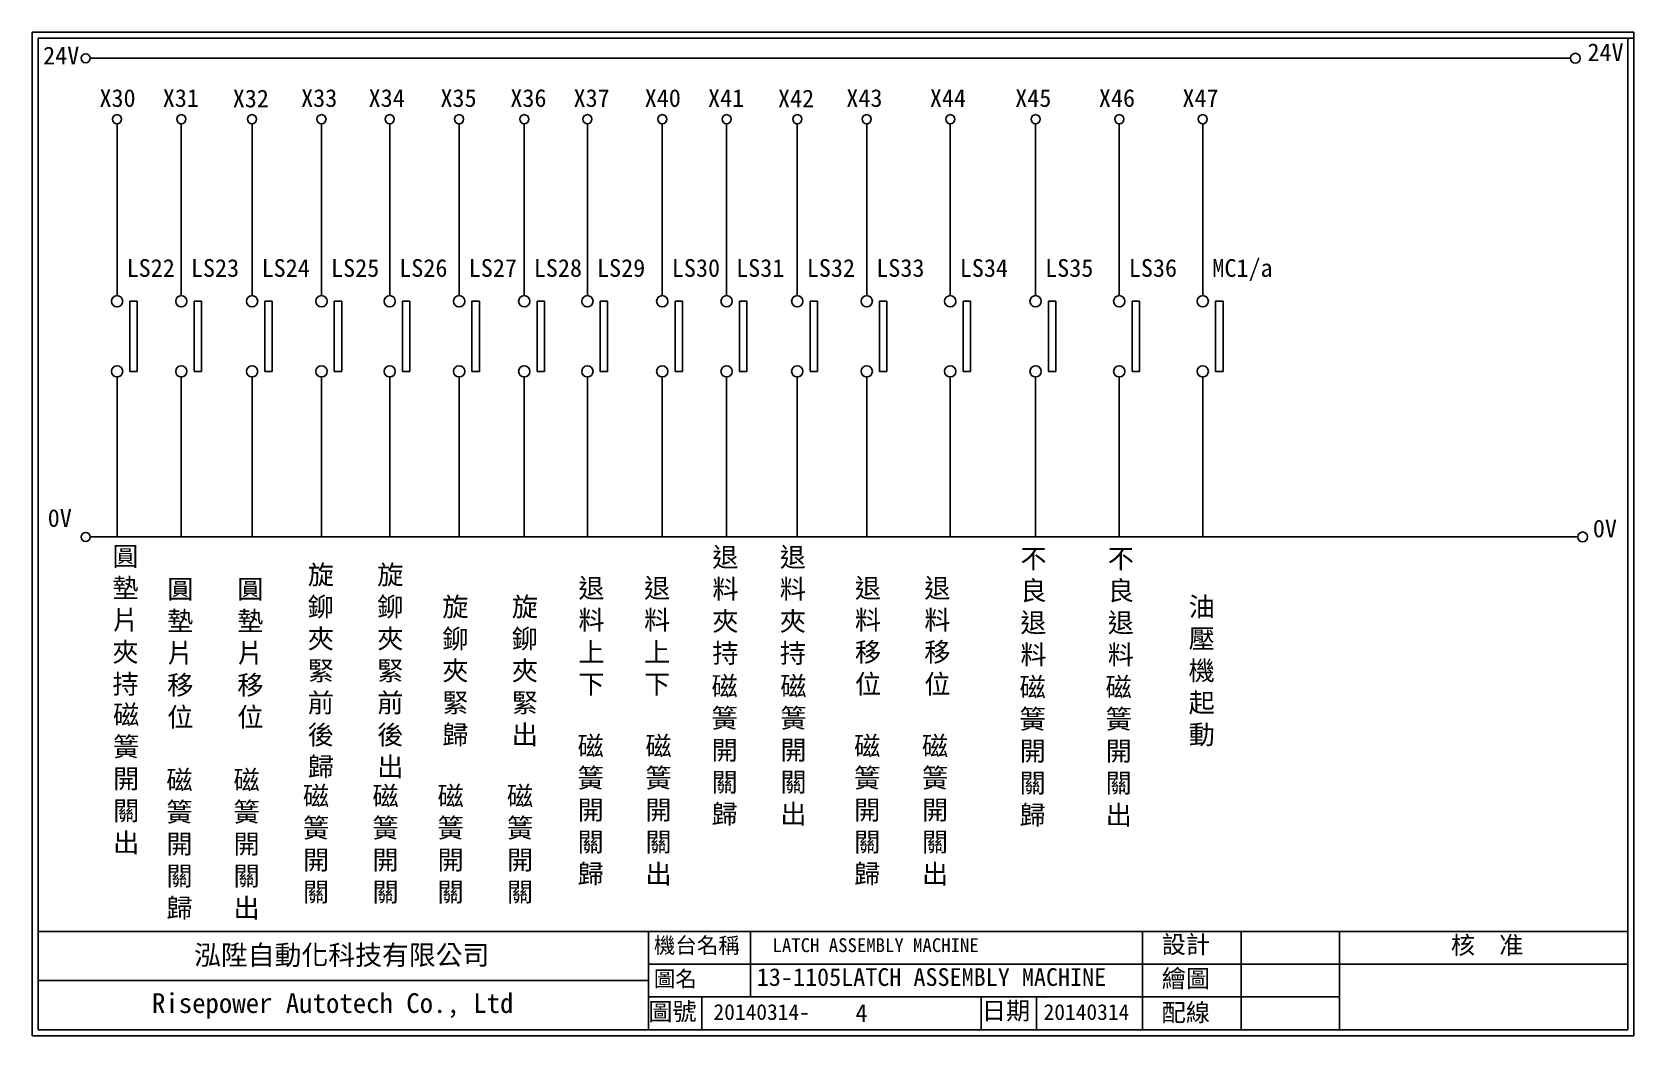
# Model space of a CAD drawing. Extents: x 134 to 2648, y -627 to 3.
# Drawn here: x 1225 to 1550.6, y -399.2 to -195.2 of the extents above; entities that cross this region are included whole.
import ezdxf

# ---------------------------------------------------------------- set-up
doc = ezdxf.new("R2010")
doc.units = 0
doc.layers.get('0').update_dxf_attribs({"linetype": 'CONTINUOUS'})
for name, color, linetype in [('圖框層', 7, 'CONTINUOUS'), ('文字層', 4, 'CONTINUOUS'), ('標尺寸層', 3, 'CONTINUOUS')]:
    doc.layers.add(name, color=color, linetype=linetype)
doc.styles.add('CNS', font='romanc.shx', dxfattribs={"bigfont": 'chineset.shx'})
doc.styles.add('STSL', font='kaiu.ttf')

msp = doc.modelspace()

# ---------------------------------------------------------------- texts
at = {"insert": (1392.39, -392.69), "char_height": 3.6, "width": 7.3862, "attachment_point": 1, "style": 'CNS'}
msp.add_mtext('{\\fDFKai-SB|b0|i0|c136|p65;\\C4;4}', dxfattribs=at)
at = {"layer": '圖框層', "color": 4, "style": 'STSL'}
for s, p in [('24V', (1227.27, -201.75)), ('24V', (1541.18, -201.09)), ('X30', (1238.72, -210.39)), ('X31', (1251.59, -210.39)), ('X32', (1265.81, -210.48)), ('X33', (1279.71, -210.39)), ('X34', (1293.43, -210.39)), ('X35', (1308.03, -210.39)), ('X36', (1322.24, -210.39)), ('X37', (1335.09, -210.39)), ('X40', (1349.55, -210.39)), ('X41', (1362.42, -210.39)), ('X42', (1376.64, -210.48)), ('X43', (1390.53, -210.39)), ('X44', (1407.51, -210.39)), ('X45', (1424.86, -210.39)), ('X46', (1441.87, -210.39)), ('X47', (1458.85, -210.39)), ('LS22', (1244.24, -244.92)), ('LS23', (1257.31, -244.92)), ('LS24', (1271.68, -244.92)), ('LS25', (1285.8, -244.92)), ('LS26', (1299.66, -244.92)), ('LS27', (1313.78, -244.92)), ('LS28', (1327.01, -244.92)), ('LS29', (1339.86, -244.92)), ('LS30', (1355.07, -244.92)), ('LS31', (1368.14, -244.92)), ('LS32', (1382.5, -244.92)), ('LS33', (1396.62, -244.92)), ('LS34', (1413.6, -244.92)), ('LS35', (1430.95, -244.92)), ('LS36', (1447.96, -244.92)), ('MC1/a', (1464.94, -244.92)), ('0V', (1228.2, -295.72)), ('0V', (1542.28, -297.85))]:
    msp.add_text(s, height=3.6, dxfattribs=at).set_placement(p)
at = {"layer": '標尺寸層', "color": 7, "char_height": 3.9, "width": 4.9608, "attachment_point": 5, "style": 'CNS'}
for s, insert in [('{\\fDFKai-SB|b0|i0|c136|p65;圓墊片夾持}', (1244.01, -314.88)), ('{\\fDFKai-SB|b0|i0|c136|p65;退料夾持}', (1365.96, -311.84)), ('{\\fDFKai-SB|b0|i0|c136|p65;退料夾持}', (1379.67, -311.84)), ('{\\fDFKai-SB|b0|i0|c136|p65;不良退料}', (1428.57, -312.14)), ('{\\fDFKai-SB|b0|i0|c136|p65;不良退料}', (1446.34, -312.14)), ('{\\fDFKai-SB|b0|i0|c136|p65;圓墊片移位}', (1255.15, -321.56)), ('{\\fDFKai-SB|b0|i0|c136|p65;圓墊片移位}', (1269.39, -321.56)), ('{\\fDFKai-SB|b0|i0|c136|p65;旋鉚夾緊前後歸}', (1283.72, -325.16)), ('{\\fDFKai-SB|b0|i0|c136|p65;旋鉚夾緊前後出}', (1297.84, -325.16)), ('{\\fDFKai-SB|b0|i0|c136|p65;退料上下}', (1338.73, -318.12)), ('{\\fDFKai-SB|b0|i0|c136|p65;退料上下}', (1352.08, -318.12)), ('{\\fDFKai-SB|b0|i0|c136|p65;退料移位}', (1394.94, -318.12)), ('{\\fDFKai-SB|b0|i0|c136|p65;退料移位}', (1409.04, -318.12)), ('{\\fDFKai-SB|b0|i0|c136|p65;旋鉚夾緊歸}', (1311.07, -325.16)), ('{\\fDFKai-SB|b0|i0|c136|p65;旋鉚夾緊出}', (1325.19, -325.16)), ('{\\fDFKai-SB|b0|i0|c136|p65;油壓機起動}', (1462.78, -325.15)), ('{\\fDFKai-SB|b0|i0|c136|p65;磁簧開關歸}', (1365.8, -341.28)), ('{\\fDFKai-SB|b0|i0|c136|p65;磁簧開關出}', (1379.79, -341.28)), ('{\\fDFKai-SB|b0|i0|c136|p65;磁簧開關歸}', (1428.41, -341.47)), ('{\\fDFKai-SB|b0|i0|c136|p65;磁簧開關出}', (1445.9, -341.47)), ('{\\fDFKai-SB|b0|i0|c136|p65;磁簧開關出}', (1244.15, -347.09)), ('{\\fDFKai-SB|b0|i0|c136|p65;磁簧開關歸}', (1338.57, -353.43)), ('{\\fDFKai-SB|b0|i0|c136|p65;磁簧開關出}', (1352.36, -353.43)), ('{\\fDFKai-SB|b0|i0|c136|p65;磁簧開關歸}', (1394.78, -353.43)), ('{\\fDFKai-SB|b0|i0|c136|p65;磁簧開關出}', (1408.57, -353.43)), ('{\\fDFKai-SB|b0|i0|c136|p65;磁簧開關歸}', (1254.99, -360.35)), ('{\\fDFKai-SB|b0|i0|c136|p65;磁簧開關出}', (1268.63, -360.35)), ('{\\fDFKai-SB|b0|i0|c136|p65;磁簧開關}', (1282.75, -360.35)), ('{\\fDFKai-SB|b0|i0|c136|p65;磁簧開關}', (1296.87, -360.35)), ('{\\fDFKai-SB|b0|i0|c136|p65;磁簧開關}', (1310.1, -360.35)), ('{\\fDFKai-SB|b0|i0|c136|p65;磁簧開關}', (1324.22, -360.35))]:
    msp.add_mtext(s, dxfattribs=dict(at, insert=insert))

# ---------------------------------------------------------------- blocks, each defined once
blk = doc.blocks.new('門把組立機圖框')
at = {"layer": '圖框層', "color": 7}
for p, q in [((325.62, 0), (0, 0)), ((0, -203.97), (0, 0)), ((325.62, -203.97), (325.62, 0)), ((325.62, -1.25), (1.25, -1.25)), ((1.25, -202.72), (1.25, -1.25)), ((324.37, -202.72), (324.37, -1.25)), ((1.25, -182.72), (111.73, -182.72)), ((111.73, -182.72), (324.37, -182.72)), ((125.28, -202.72), (125.28, -182.72)), ((225.75, -202.72), (225.75, -182.72)), ((245.75, -202.72), (245.75, -182.72)), ((265.75, -202.72), (265.75, -182.72)), ((125.28, -189.39), (324.37, -189.39)), ((125.28, -196.05), (265.75, -196.05)), ((136.15, -202.72), (136.15, -195.97)), ((0, -203.97), (325.62, -203.97)), ((1.25, -202.72), (324.37, -202.72))]:
    blk.add_line(p, q, dxfattribs=at)
at = {"layer": '圖框層', "color": 4}
blk.add_point((205.54, -196.05), dxfattribs=at)
at = {"layer": '標尺寸層', "color": 7}
for p, q in [((146.05, -196.05), (146.05, -182.72)), ((125.28, -192.72), (1.25, -192.72)), ((192.94, -202.72), (192.94, -196.05)), ((204.21, -202.72), (204.21, -196.05))]:
    blk.add_line(p, q, dxfattribs=at)
at = {"insert": (147.33, -190.21), "char_height": 3.6, "width": 80.5001, "attachment_point": 1, "style": 'CNS'}
blk.add_mtext('{\\fDFKai-SB|b0|i0|c136|p65;\\C4;13-1105LATCH ASSEMBLY MACHINE}', dxfattribs=at)
at = {"layer": '圖框層', "color": 4, "style": 'STSL'}
for s, height, p in [('泓陞自動化科技有限公司', 4, (32.94, -189.53)), ('LATCH ASSEMBLY MACHINE', 2.8, (150.53, -186.93)), ('設計', 3.6, (229.63, -187.18)), ('核  准', 3.6, (288.42, -187.32)), ('繪圖', 3.6, (229.63, -194.09)), ('Risepower Autotech Co., Ltd', 4, (24.38, -199.3)), ('圖號', 3.6, (125.28, -200.81)), ('20140314-', 3.2, (138.52, -200.71)), ('日期', 3.6, (193.07, -200.64)), ('配線', 3.6, (229.63, -201))]:
    blk.add_text(s, height=height, dxfattribs=at).set_placement(p)
at = {"layer": '文字層', "color": 4, "style": 'STSL'}
for s, p in [('機台名稱', (126.4, -187.16)), ('圖名', (126.4, -193.96)), ('20140314', (205.62, -200.72))]:
    blk.add_text(s, height=3.2, dxfattribs=at).set_placement(p)

# ---------------------------------------------------------------- linework, layer by layer
for p, q in [((1246.41, -249.88), (1244.9, -249.88)), ((1259.47, -249.88), (1257.97, -249.88)), ((1273.84, -249.88), (1272.34, -249.88)), ((1287.96, -249.88), (1286.46, -249.88)), ((1301.82, -249.88), (1300.31, -249.88)), ((1315.94, -249.88), (1314.43, -249.88)), ((1329.17, -249.88), (1327.67, -249.88)), ((1342.02, -249.88), (1340.52, -249.88)), ((1357.23, -249.88), (1355.73, -249.88)), ((1370.3, -249.88), (1368.79, -249.88)), ((1384.67, -249.88), (1383.16, -249.88)), ((1398.79, -249.88), (1397.28, -249.88)), ((1415.76, -249.88), (1414.26, -249.88)), ((1433.11, -249.88), (1431.61, -249.88)), ((1450.12, -249.88), (1448.62, -249.88)), ((1467.1, -249.88), (1465.59, -249.88)), ((1246.41, -264.12), (1244.9, -264.12)), ((1259.47, -264.12), (1257.97, -264.12)), ((1273.84, -264.12), (1272.34, -264.12)), ((1287.96, -264.12), (1286.46, -264.12)), ((1301.82, -264.12), (1300.31, -264.12)), ((1315.94, -264.12), (1314.43, -264.12)), ((1329.17, -264.12), (1327.67, -264.12)), ((1342.02, -264.12), (1340.52, -264.12)), ((1357.23, -264.12), (1355.73, -264.12)), ((1370.3, -264.12), (1368.79, -264.12)), ((1384.67, -264.12), (1383.16, -264.12)), ((1398.79, -264.12), (1397.28, -264.12)), ((1415.76, -264.12), (1414.26, -264.12)), ((1433.11, -264.12), (1431.61, -264.12)), ((1450.12, -264.12), (1448.62, -264.12)), ((1467.1, -264.12), (1465.59, -264.12))]:
    msp.add_line(p, q)
for centre in [(1538.73, -200.5), (1540.22, -297.76)]:
    msp.add_circle(centre, 1)
at = {"layer": '標尺寸層', "color": 7}
for p, q in [((1236.85, -200.5), (1537.73, -200.5)), ((1242.3, -213.81), (1242.3, -248.73)), ((1255.36, -213.81), (1255.36, -248.73)), ((1269.73, -213.81), (1269.73, -248.73)), ((1283.85, -213.81), (1283.85, -248.73)), ((1297.71, -213.81), (1297.71, -248.73)), ((1311.83, -213.81), (1311.83, -248.73)), ((1325.06, -213.81), (1325.06, -248.73)), ((1337.91, -213.81), (1337.91, -248.73)), ((1353.12, -213.81), (1353.12, -248.73)), ((1366.19, -213.81), (1366.19, -248.73)), ((1380.56, -213.81), (1380.56, -248.73)), ((1394.68, -213.81), (1394.68, -248.73)), ((1411.65, -213.81), (1411.65, -248.73)), ((1429, -213.81), (1429, -248.73)), ((1446.01, -213.81), (1446.01, -248.73)), ((1462.99, -213.81), (1462.99, -248.73)), ((1244.9, -264.12), (1244.9, -249.88)), ((1246.41, -264.12), (1246.41, -249.88)), ((1257.97, -264.12), (1257.97, -249.88)), ((1259.47, -264.12), (1259.47, -249.88)), ((1272.34, -264.12), (1272.34, -249.88)), ((1273.84, -264.12), (1273.84, -249.88)), ((1286.46, -264.12), (1286.46, -249.88)), ((1287.96, -264.12), (1287.96, -249.88)), ((1300.31, -264.12), (1300.31, -249.88)), ((1301.82, -264.12), (1301.82, -249.88)), ((1314.43, -264.12), (1314.43, -249.88)), ((1315.94, -264.12), (1315.94, -249.88)), ((1327.67, -264.12), (1327.67, -249.88)), ((1329.17, -264.12), (1329.17, -249.88)), ((1340.52, -264.12), (1340.52, -249.88)), ((1342.02, -264.12), (1342.02, -249.88)), ((1355.73, -264.12), (1355.73, -249.88)), ((1357.23, -264.12), (1357.23, -249.88)), ((1368.79, -264.12), (1368.79, -249.88)), ((1370.3, -264.12), (1370.3, -249.88)), ((1383.16, -264.12), (1383.16, -249.88)), ((1384.67, -264.12), (1384.67, -249.88)), ((1397.28, -264.12), (1397.28, -249.88)), ((1398.79, -264.12), (1398.79, -249.88)), ((1414.26, -264.12), (1414.26, -249.88)), ((1415.76, -264.12), (1415.76, -249.88)), ((1431.61, -264.12), (1431.61, -249.88)), ((1433.11, -264.12), (1433.11, -249.88)), ((1448.62, -264.12), (1448.62, -249.88)), ((1450.12, -264.12), (1450.12, -249.88)), ((1465.59, -264.12), (1465.59, -249.88)), ((1467.1, -264.12), (1467.1, -249.88)), ((1242.3, -265.26), (1242.3, -297.76)), ((1242.3, -265.27), (1242.3, -297.76)), ((1255.36, -265.26), (1255.36, -297.76)), ((1255.36, -265.27), (1255.36, -297.76)), ((1269.73, -265.26), (1269.73, -297.76)), ((1269.73, -265.27), (1269.73, -297.76)), ((1283.85, -265.26), (1283.85, -297.76)), ((1283.85, -265.27), (1283.85, -297.76)), ((1297.71, -265.26), (1297.71, -297.76)), ((1297.71, -265.27), (1297.71, -297.76)), ((1311.83, -265.26), (1311.83, -297.76)), ((1311.83, -265.27), (1311.83, -297.76)), ((1325.06, -265.26), (1325.06, -297.76)), ((1325.06, -265.27), (1325.06, -297.76)), ((1337.91, -265.26), (1337.91, -297.76)), ((1337.91, -265.27), (1337.91, -297.76)), ((1353.12, -265.26), (1353.12, -297.76)), ((1353.12, -265.27), (1353.12, -297.76)), ((1366.19, -265.26), (1366.19, -297.76)), ((1366.19, -265.27), (1366.19, -297.76)), ((1380.56, -265.26), (1380.56, -297.76)), ((1380.56, -265.27), (1380.56, -297.76)), ((1394.68, -265.26), (1394.68, -297.76)), ((1394.68, -265.27), (1394.68, -297.76)), ((1411.65, -265.26), (1411.65, -297.76)), ((1411.65, -265.27), (1411.65, -297.76)), ((1429, -265.26), (1429, -297.76)), ((1429, -265.27), (1429, -297.76)), ((1446.01, -265.26), (1446.01, -297.76)), ((1446.01, -265.27), (1446.01, -297.76)), ((1462.99, -265.26), (1462.99, -297.76)), ((1462.99, -265.27), (1462.99, -297.76)), ((1237.06, -297.76), (1539.22, -297.76))]:
    msp.add_line(p, q, dxfattribs=at)
for centre, radius in [((1235.93, -200.5), 0.92), ((1242.3, -212.89), 0.92), ((1255.36, -212.89), 0.92), ((1269.73, -212.89), 0.92), ((1283.85, -212.89), 0.92), ((1297.71, -212.89), 0.92), ((1311.83, -212.89), 0.92), ((1325.06, -212.89), 0.92), ((1337.91, -212.89), 0.92), ((1353.12, -212.89), 0.92), ((1366.19, -212.89), 0.92), ((1380.56, -212.89), 0.92), ((1394.68, -212.89), 0.92), ((1411.65, -212.89), 0.92), ((1429, -212.89), 0.92), ((1446.01, -212.89), 0.92), ((1462.99, -212.89), 0.92), ((1242.3, -249.88), 1.15), ((1255.36, -249.88), 1.15), ((1269.73, -249.88), 1.15), ((1283.85, -249.88), 1.15), ((1297.71, -249.88), 1.15), ((1311.83, -249.88), 1.15), ((1325.06, -249.88), 1.15), ((1337.91, -249.88), 1.15), ((1353.12, -249.88), 1.15), ((1366.19, -249.88), 1.15), ((1380.56, -249.88), 1.15), ((1394.68, -249.88), 1.15), ((1411.65, -249.88), 1.15), ((1429, -249.88), 1.15), ((1446.01, -249.88), 1.15), ((1462.99, -249.88), 1.15), ((1242.3, -264.12), 1.15), ((1255.36, -264.12), 1.15), ((1269.73, -264.12), 1.15), ((1283.85, -264.12), 1.15), ((1297.71, -264.12), 1.15), ((1311.83, -264.12), 1.15), ((1325.06, -264.12), 1.15), ((1337.91, -264.12), 1.15), ((1353.12, -264.12), 1.15), ((1366.19, -264.12), 1.15), ((1380.56, -264.12), 1.15), ((1394.68, -264.12), 1.15), ((1411.65, -264.12), 1.15), ((1429, -264.12), 1.15), ((1446.01, -264.12), 1.15), ((1462.99, -264.12), 1.15), ((1235.93, -297.76), 0.92)]:
    msp.add_circle(centre, radius, dxfattribs=at)

# ---------------------------------------------------------------- block references
at = {"color": 7}
msp.add_blockref('門把組立機圖框', (1225.01, -195.18), dxfattribs=at)

msp.set_redraw_order([(e.dxf.handle, doc.entitydb.next_handle()) for e in msp.query("TEXT MTEXT ATTDEF DIMENSION ARC_DIMENSION")])  # texts and dimensions are drawn at this point

doc.saveas('drawing.dxf')
